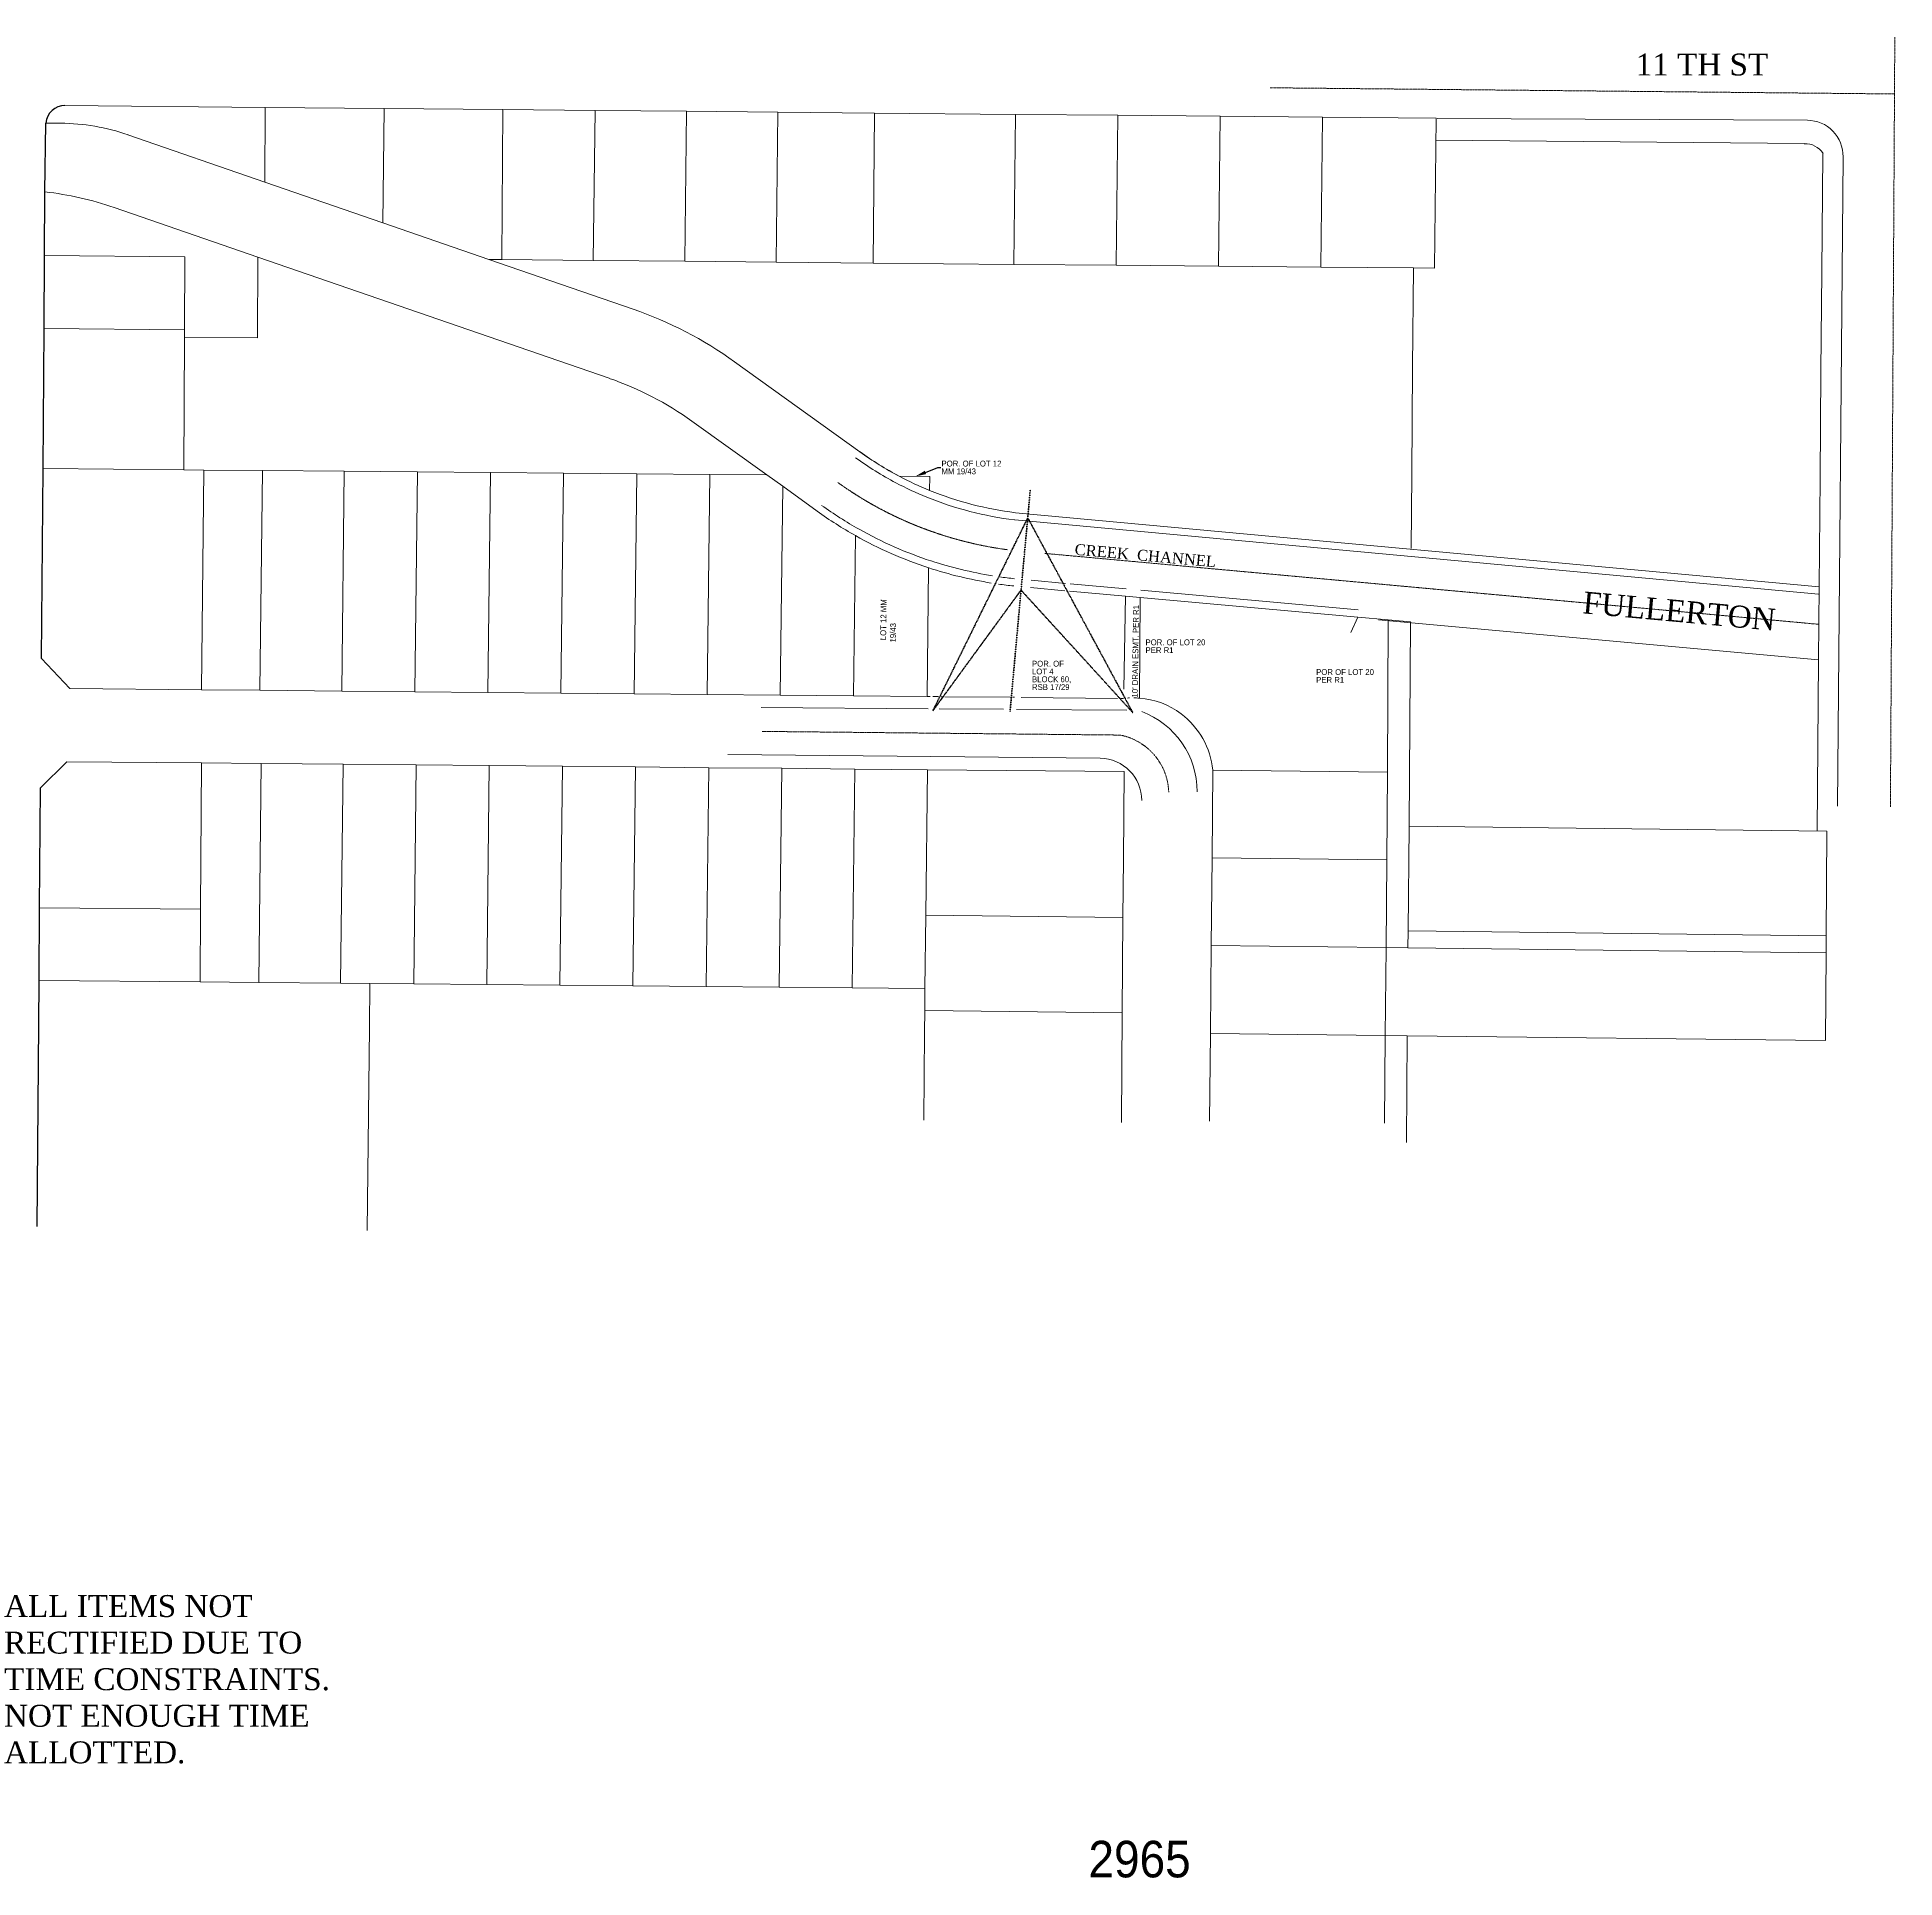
# Model space of a CAD drawing. Extents: x 0 to 6033622, y 0 to 2262275.
# Drawn here: x 6031036 to 6032306, y 2260682 to 2261940 of the extents above; entities that cross this region are included whole.
import ezdxf
from ezdxf import colors
from ezdxf.entities.mleader import LeaderData, LeaderLine
from ezdxf.math import Vec2, Vec3

# ---------------------------------------------------------------- set-up
doc = ezdxf.new("R2010")
doc.units = 21
doc.header["$MEASUREMENT"] = 0
for name, pattern in [('CENTER', [2, 1.25, -0.25, 0.25, -0.25]), ('CENTERX2', [4, 2.5, -0.5, 0.5, -0.5]), ('DASHED2', [0.375, 0.25, -0.125])]:
    doc.linetypes.add(name, pattern=pattern)
doc.layers.add('V-ANNO', color=7, linetype='Continuous')
doc.layers.add('V-NODE-MON', color=7, linetype='Continuous')
for name, color, linetype, lineweight in [('V-LINE-CNTR', 30, 'CENTER', 0), ('V-LINE-RTWY', 3, 'Continuous', 0), ('V-LINE-TIE', 5, 'DASHED2', 60), ('V-ROAD-TCC', 251, 'Continuous', 0)]:
    doc.layers.add(name, color=color, linetype=linetype, lineweight=lineweight)
doc.layers.add('V-QAQC-NOTE', color=1, linetype='Continuous', plot=False)
doc.styles.add('Century', font='CENTURY.TTF')
doc.styles.get("Standard").update_dxf_attribs({"font": 'arial.ttf'})
doc.styles.add('Street Dim', font='arial.ttf', dxfattribs={"width": 0.9, "height": 0.1})
doc.styles.add('SWISS', font='swissko.ttf', dxfattribs={"width": 0.95, "height": 0.1})

msp = doc.modelspace()

# ---------------------------------------------------------------- linework, layer by layer
at = {"layer": 'V-LINE-CNTR', "ltscale": 0.5}
for p, q in [((6032305.9, 2261940), (6032302.9, 2261413.9)), ((6032293.1, 2261901.3), (6031878.8, 2261905.4)), ((6032293.1, 2261901.3), (6031878.8, 2261905.4)), ((6032305.7, 2261901.2), (6032293.1, 2261901.3))]:
    msp.add_line(p, q, dxfattribs=at)
at = {"layer": 'V-LINE-CNTR', "ltscale": 0.3, "flags": 128}
msp.add_lwpolyline([(6031583.2, 2261635.5, 0.027607), (6031607, 2261620.3, 0.049014), (6031652.8, 2261600.2, 0.046508), (6031699.1, 2261589.6, 0.046508)], format="xyb", dxfattribs=at)
at = {"layer": 'V-LINE-CNTR', "ltscale": 0.5, "flags": 128}
msp.add_lwpolyline([(6031724.6, 2261587.1), (6032254, 2261538.6)], dxfattribs=at)
at = {"layer": 'V-LINE-CNTR', "color": 7, "linetype": 'CENTERX2', "ltscale": 0.3, "flags": 128}
msp.add_lwpolyline([(6031776.3, 2261462.9), (6031531.4, 2261465.4)], dxfattribs=at)
at = {"layer": 'V-LINE-CNTR', "color": 7, "linetype": 'CENTERX2', "ltscale": 0.2, "flags": 128}
msp.add_lwpolyline([(6031809.4, 2261423.8, 0.349319), (6031776.3, 2261462.9)], format="xyb", dxfattribs=at)
at = {"layer": 'V-LINE-CNTR', "ltscale": 0.3}
msp.add_arc((6031732.4, 2261843.1), 255.6, 236.4807, 257.119, dxfattribs=at)
at = {"layer": 'V-LINE-RTWY', "linetype": 'Continuous'}
for p, q in [((6031191.6, 2261891.9), (6031054.6, 2261893.2)), ((6031191.6, 2261891.9), (6031054.6, 2261893.2)), ((6031040.9, 2261834.2), (6031041.5, 2261881.3)), ((6031041.5, 2261881.3), (6031051.6, 2261881.2)), ((6031041.5, 2261881.3), (6031051.6, 2261881.2)), ((6031191.6, 2261891.9), (6031191.2, 2261840.9)), ((6031191.6, 2261891.9), (6031191.2, 2261840.9)), ((6031273, 2261891.2), (6031191.6, 2261891.9)), ((6031273, 2261891.2), (6031191.6, 2261891.9)), ((6031273, 2261891.2), (6031272.1, 2261813)), ((6031273, 2261891.2), (6031272.1, 2261813)), ((6031354.1, 2261890.5), (6031273, 2261891.2)), ((6031354.1, 2261890.5), (6031273, 2261891.2)), ((6031354.1, 2261890.5), (6031353.4, 2261787.9)), ((6031354.1, 2261890.5), (6031353.4, 2261787.9)), ((6031417.1, 2261889.9), (6031354.1, 2261890.5)), ((6031417.1, 2261889.9), (6031354.1, 2261890.5)), ((6031417.1, 2261889.9), (6031415.9, 2261787.4)), ((6031417.1, 2261889.9), (6031415.9, 2261787.4)), ((6031479.6, 2261889.3), (6031417.1, 2261889.9)), ((6031479.6, 2261889.3), (6031417.1, 2261889.9)), ((6031479.6, 2261889.3), (6031478.4, 2261786.8)), ((6031479.6, 2261889.3), (6031478.4, 2261786.8)), ((6031542.1, 2261888.7), (6031479.6, 2261889.3)), ((6031542.1, 2261888.7), (6031479.6, 2261889.3)), ((6031542.1, 2261888.7), (6031540.9, 2261786.2)), ((6031542.1, 2261888.7), (6031540.9, 2261786.2)), ((6031608.1, 2261888.1), (6031542.1, 2261888.7)), ((6031608.1, 2261888.1), (6031542.1, 2261888.7)), ((6031608.1, 2261888.1), (6031607.2, 2261785.6)), ((6031608.1, 2261888.1), (6031607.2, 2261785.6)), ((6031704.6, 2261887.2), (6031608.1, 2261888.1)), ((6031704.6, 2261887.2), (6031608.1, 2261888.1)), ((6031704.6, 2261887.2), (6031703.4, 2261784.7)), ((6031704.6, 2261887.2), (6031703.4, 2261784.7)), ((6031774.6, 2261886.6), (6031704.6, 2261887.2)), ((6031774.6, 2261886.6), (6031704.6, 2261887.2)), ((6031774.6, 2261886.6), (6031773.4, 2261784.1)), ((6031774.6, 2261886.6), (6031773.4, 2261784.1)), ((6031844.6, 2261885.9), (6031774.6, 2261886.6)), ((6031844.6, 2261885.9), (6031774.6, 2261886.6)), ((6031844.6, 2261885.9), (6031774.6, 2261886.6)), ((6031844.6, 2261885.9), (6031774.6, 2261886.6)), ((6031844.6, 2261885.9), (6031843.4, 2261783.4)), ((6031844.6, 2261885.9), (6031843.4, 2261783.4)), ((6031844.6, 2261885.9), (6031843.4, 2261783.4)), ((6031844.6, 2261885.9), (6031843.4, 2261783.4)), ((6031914.6, 2261885.3), (6031844.6, 2261885.9)), ((6031914.6, 2261885.3), (6031844.6, 2261885.9)), ((6031914.6, 2261885.3), (6031844.6, 2261885.9)), ((6031914.6, 2261885.3), (6031844.6, 2261885.9)), ((6031914.6, 2261885.3), (6031913.4, 2261782.8)), ((6031914.6, 2261885.3), (6031913.4, 2261782.8)), ((6031914.6, 2261885.3), (6031913.4, 2261782.8)), ((6031914.6, 2261885.3), (6031913.4, 2261782.8)), ((6031992.3, 2261884.6), (6031914.6, 2261885.3)), ((6031992.3, 2261884.6), (6031914.6, 2261885.3)), ((6031992.3, 2261884.6), (6031914.6, 2261885.3)), ((6031992.3, 2261884.6), (6031914.6, 2261885.3)), ((6031992.3, 2261884.6), (6031991.1, 2261782.1)), ((6031992.3, 2261884.6), (6031991.1, 2261782.1)), ((6031992.3, 2261884.6), (6031991.1, 2261782.1)), ((6031992.3, 2261884.6), (6031991.1, 2261782.1)), ((6031191.2, 2261840.9), (6031097.7, 2261873.2)), ((6031191.2, 2261840.9), (6031097.7, 2261873.2)), ((6032244, 2261867.2), (6031992.3, 2261869.5)), ((6032244, 2261867.2), (6031992.3, 2261869.5)), ((6032256, 2261779.6), (6032256.7, 2261860.5)), ((6031040.6, 2261790.8), (6031040.9, 2261834.2)), ((6031272.1, 2261813), (6031191.2, 2261840.9)), ((6031272.1, 2261813), (6031191.2, 2261840.9)), ((6031088.3, 2261823.6), (6031186.6, 2261789.6)), ((6031088.3, 2261823.6), (6031186.6, 2261789.6)), ((6031344.5, 2261788), (6031272.1, 2261813)), ((6031344.5, 2261788), (6031272.1, 2261813)), ((6031040.3, 2261740.8), (6031040.6, 2261790.8)), ((6031040.6, 2261790.8), (6031136.6, 2261789.9)), ((6031040.6, 2261790.8), (6031136.6, 2261789.9)), ((6031136.6, 2261789.9), (6031136.3, 2261739.9)), ((6031136.6, 2261789.9), (6031136.3, 2261739.9)), ((6031186.6, 2261789.6), (6031186.3, 2261734.5)), ((6031186.6, 2261789.6), (6031186.3, 2261734.5)), ((6031186.6, 2261789.6), (6031426.7, 2261706.8)), ((6031186.6, 2261789.6), (6031426.7, 2261706.8)), ((6031344.5, 2261788), (6031353.4, 2261787.9)), ((6031443.1, 2261754), (6031344.5, 2261788)), ((6031344.5, 2261788), (6031353.4, 2261787.9)), ((6031443.1, 2261754), (6031344.5, 2261788)), ((6031353.4, 2261787.9), (6031415.9, 2261787.4)), ((6031353.4, 2261787.9), (6031415.9, 2261787.4)), ((6031415.9, 2261787.4), (6031478.4, 2261786.8)), ((6031415.9, 2261787.4), (6031478.4, 2261786.8)), ((6031478.4, 2261786.8), (6031540.9, 2261786.2)), ((6031478.4, 2261786.8), (6031540.9, 2261786.2)), ((6031540.9, 2261786.2), (6031607.2, 2261785.6)), ((6031540.9, 2261786.2), (6031607.2, 2261785.6)), ((6031607.2, 2261785.6), (6031703.4, 2261784.7)), ((6031607.2, 2261785.6), (6031703.4, 2261784.7)), ((6031773.4, 2261784.1), (6031703.4, 2261784.7)), ((6031773.4, 2261784.1), (6031703.4, 2261784.7)), ((6031843.4, 2261783.4), (6031773.4, 2261784.1)), ((6031843.4, 2261783.4), (6031773.4, 2261784.1)), ((6031843.4, 2261783.4), (6031773.4, 2261784.1)), ((6031843.4, 2261783.4), (6031773.4, 2261784.1)), ((6031913.4, 2261782.8), (6031843.4, 2261783.4)), ((6031913.4, 2261782.8), (6031843.4, 2261783.4)), ((6031913.4, 2261782.8), (6031843.4, 2261783.4)), ((6031913.4, 2261782.8), (6031843.4, 2261783.4)), ((6031976.8, 2261782.2), (6031913.4, 2261782.8)), ((6031976.8, 2261782.2), (6031913.4, 2261782.8)), ((6031976.8, 2261782.2), (6031913.4, 2261782.8)), ((6031976.8, 2261782.2), (6031913.4, 2261782.8)), ((6031976.2, 2261714.4), (6031976.8, 2261782.2)), ((6031976.2, 2261714.4), (6031976.8, 2261782.2)), ((6031976.2, 2261714.4), (6031976.8, 2261782.2)), ((6031976.2, 2261714.4), (6031976.8, 2261782.2)), ((6031991.1, 2261782.1), (6031976.8, 2261782.2)), ((6031991.1, 2261782.1), (6031976.8, 2261782.2)), ((6031991.1, 2261782.1), (6031976.8, 2261782.2)), ((6031991.1, 2261782.1), (6031976.8, 2261782.2)), ((6032255.4, 2261711.8), (6032256, 2261779.6)), ((6031039.7, 2261645.1), (6031040.3, 2261740.8)), ((6031040.3, 2261740.8), (6031136.3, 2261739.9)), ((6031040.3, 2261740.8), (6031136.3, 2261739.9)), ((6031136.3, 2261739.9), (6031136.3, 2261735)), ((6031136.3, 2261739.9), (6031136.3, 2261735)), ((6031136.3, 2261735), (6031135.8, 2261644.3)), ((6031136.3, 2261735), (6031135.8, 2261644.3)), ((6031186.3, 2261734.5), (6031136.3, 2261735)), ((6031186.3, 2261734.5), (6031136.3, 2261735)), ((6031598.2, 2261656.5), (6031512.5, 2261718.1)), ((6031598.2, 2261656.5), (6031512.5, 2261718.1)), ((6031975.6, 2261641.1), (6031976.2, 2261714.4)), ((6031975.6, 2261641.1), (6031976.2, 2261714.4)), ((6031975.6, 2261641.1), (6031976.2, 2261714.4)), ((6031975.6, 2261641.1), (6031976.2, 2261714.4)), ((6032254.8, 2261638.4), (6032255.4, 2261711.8)), ((6031483.3, 2261677.4), (6031534.5, 2261640.7)), ((6031483.3, 2261677.4), (6031534.5, 2261640.7)), ((6031038.6, 2261515.2), (6031039.7, 2261645.1)), ((6031039.7, 2261645.1), (6031135.8, 2261644.3)), ((6031039.7, 2261645.1), (6031135.8, 2261644.3)), ((6031135.8, 2261644.3), (6031149.7, 2261644.1)), ((6031135.8, 2261644.3), (6031149.7, 2261644.1)), ((6031149.7, 2261644.1), (6031147.9, 2261493.9)), ((6031149.7, 2261644.1), (6031147.9, 2261493.9)), ((6031149.7, 2261644.1), (6031189.7, 2261643.8)), ((6031149.7, 2261644.1), (6031189.7, 2261643.8)), ((6031189.7, 2261643.8), (6031187.9, 2261493.5)), ((6031189.7, 2261643.8), (6031187.9, 2261493.5)), ((6031189.7, 2261643.8), (6031245.6, 2261643.3)), ((6031189.7, 2261643.8), (6031245.6, 2261643.3)), ((6031245.6, 2261643.3), (6031243.9, 2261493)), ((6031245.6, 2261643.3), (6031243.9, 2261493)), ((6031245.6, 2261643.3), (6031295.6, 2261642.8)), ((6031245.6, 2261643.3), (6031295.6, 2261642.8)), ((6031295.6, 2261642.8), (6031293.9, 2261492.5)), ((6031295.6, 2261642.8), (6031293.9, 2261492.5)), ((6031295.6, 2261642.8), (6031345.6, 2261642.4)), ((6031295.6, 2261642.8), (6031345.6, 2261642.4)), ((6031345.6, 2261642.4), (6031343.9, 2261492)), ((6031345.6, 2261642.4), (6031343.9, 2261492)), ((6031345.6, 2261642.4), (6031395.6, 2261641.9)), ((6031345.6, 2261642.4), (6031395.6, 2261641.9)), ((6031395.6, 2261641.9), (6031393.8, 2261491.6)), ((6031395.6, 2261641.9), (6031393.8, 2261491.6)), ((6031395.6, 2261641.9), (6031445.6, 2261641.5)), ((6031395.6, 2261641.9), (6031445.6, 2261641.5)), ((6031445.6, 2261641.5), (6031443.8, 2261491.1)), ((6031445.6, 2261641.5), (6031443.8, 2261491.1)), ((6031445.6, 2261641.5), (6031495.6, 2261641)), ((6031445.6, 2261641.5), (6031495.6, 2261641)), ((6031495.6, 2261641), (6031493.8, 2261490.6)), ((6031495.6, 2261641), (6031493.8, 2261490.6)), ((6031495.6, 2261641), (6031534.5, 2261640.7)), ((6031495.6, 2261641), (6031534.5, 2261640.7)), ((6031534.5, 2261640.7), (6031545.5, 2261633.1)), ((6031534.5, 2261640.7), (6031545.5, 2261633.1)), ((6031646, 2261639.6), (6031625.1, 2261639.8)), ((6031646, 2261639.6), (6031645.9, 2261630.2)), ((6031975.2, 2261590.4), (6031975.6, 2261641.1)), ((6031975.2, 2261590.4), (6031975.6, 2261641.1)), ((6031975.2, 2261590.4), (6031975.6, 2261641.1)), ((6031975.2, 2261590.4), (6031975.6, 2261641.1)), ((6032254.2, 2261564.5), (6032254.8, 2261638.4)), ((6031545.5, 2261633.1), (6031543.8, 2261490.2)), ((6031545.5, 2261633.1), (6031543.8, 2261490.2)), ((6031545.5, 2261633.1), (6031569.1, 2261615.9)), ((6031545.5, 2261633.1), (6031569.1, 2261615.9)), ((6032254.2, 2261564.3), (6031704.6, 2261614.9)), ((6032253.8, 2261559.3), (6031704.1, 2261610)), ((6031595.1, 2261599.2), (6031593.8, 2261489.7)), ((6031595.1, 2261599.2), (6031593.8, 2261489.7)), ((6031644.2, 2261489.2), (6031645.2, 2261577.2)), ((6031714.8, 2261563.7), (6031738.4, 2261561.6)), ((6031715.3, 2261568.7), (6031738.8, 2261566.5)), ((6031742.1, 2261566.3), (6031780.3, 2261562.8)), ((6032253.8, 2261514.4), (6032254.2, 2261564.5)), ((6031741.6, 2261561.3), (6031779.9, 2261557.8)), ((6031779.9, 2261557.8), (6031778.8, 2261494.2)), ((6031779.9, 2261557.8), (6031789.9, 2261556.9)), ((6031789.9, 2261556.9), (6031789.3, 2261488.1)), ((6031789.9, 2261556.9), (6031938.6, 2261543.5)), ((6031789.9, 2261556.9), (6031938.6, 2261543.5)), ((6031790.3, 2261561.9), (6031939, 2261548.4)), ((6031790.3, 2261561.9), (6031939, 2261548.4)), ((6031938.6, 2261543.5), (6031933.9, 2261533)), ((6031938.6, 2261543.5), (6031933.9, 2261533)), ((6031938.6, 2261543.5), (6031933.9, 2261533)), ((6031938.6, 2261543.5), (6031933.9, 2261533)), ((6031938.6, 2261543.5), (6031959.5, 2261541.6)), ((6031938.6, 2261543.5), (6031959.5, 2261541.6)), ((6031938.6, 2261543.5), (6031959.5, 2261541.6)), ((6031938.6, 2261543.5), (6031959.5, 2261541.6)), ((6031952.9, 2261541.6), (6032253.8, 2261514.4)), ((6031959.5, 2261541.6), (6031959, 2261437.6)), ((6031959.5, 2261541.6), (6031959, 2261437.6)), ((6031959.5, 2261541.6), (6031959, 2261437.6)), ((6031959.5, 2261541.6), (6031959, 2261437.6)), ((6031959.5, 2261541.6), (6031974.8, 2261540.2)), ((6031959.5, 2261541.6), (6031974.8, 2261540.2)), ((6031974.8, 2261540.2), (6031973.7, 2261400.7)), ((6031974.8, 2261540.2), (6031973.7, 2261400.7)), ((6031974.8, 2261540.2), (6031973.7, 2261400.7)), ((6031974.8, 2261540.2), (6031973.7, 2261400.7)), ((6031057.9, 2261494.7), (6031038.6, 2261515.2)), ((6031057.9, 2261494.7), (6031038.6, 2261515.2)), ((6032252.9, 2261397.3), (6032253.8, 2261514.4)), ((6031147.9, 2261493.9), (6031057.9, 2261494.7)), ((6031147.9, 2261493.9), (6031057.9, 2261494.7)), ((6031187.9, 2261493.5), (6031147.9, 2261493.9)), ((6031187.9, 2261493.5), (6031147.9, 2261493.9)), ((6031243.9, 2261493), (6031187.9, 2261493.5)), ((6031243.9, 2261493), (6031187.9, 2261493.5)), ((6031293.9, 2261492.5), (6031243.9, 2261493)), ((6031293.9, 2261492.5), (6031243.9, 2261493)), ((6031343.9, 2261492), (6031293.9, 2261492.5)), ((6031343.9, 2261492), (6031293.9, 2261492.5)), ((6031393.8, 2261491.6), (6031343.9, 2261492)), ((6031393.8, 2261491.6), (6031343.9, 2261492)), ((6031443.8, 2261491.1), (6031393.8, 2261491.6)), ((6031443.8, 2261491.1), (6031393.8, 2261491.6)), ((6031493.8, 2261490.6), (6031443.8, 2261491.1)), ((6031493.8, 2261490.6), (6031443.8, 2261491.1)), ((6031543.8, 2261490.2), (6031493.8, 2261490.6)), ((6031543.8, 2261490.2), (6031493.8, 2261490.6)), ((6031593.8, 2261489.7), (6031543.8, 2261490.2)), ((6031593.8, 2261489.7), (6031543.8, 2261490.2)), ((6031644.2, 2261489.2), (6031593.8, 2261489.7)), ((6031646.3, 2261489.2), (6031644.2, 2261489.2)), ((6031652, 2261489.2), (6031648.2, 2261489.2)), ((6031654.4, 2261489.1), (6031653.7, 2261489.1)), ((6031700.9, 2261488.7), (6031656.3, 2261489.1)), ((6031703.9, 2261488.7), (6031702.8, 2261488.7)), ((6031774.3, 2261488), (6031708.4, 2261488.6)), ((6031778.4, 2261487.9), (6031776.8, 2261487.9)), ((6031037.8, 2261426.9), (6031056, 2261444.7)), ((6031037.8, 2261426.9), (6031056, 2261444.7)), ((6031056, 2261444.7), (6031148, 2261443.9)), ((6031056, 2261444.7), (6031148, 2261443.9)), ((6031147.2, 2261343.9), (6031148, 2261443.9)), ((6031147.2, 2261343.9), (6031148, 2261443.9)), ((6031148, 2261443.9), (6031188.8, 2261443.5)), ((6031148, 2261443.9), (6031188.8, 2261443.5)), ((6031187.1, 2261293.8), (6031188.8, 2261443.5)), ((6031187.1, 2261293.8), (6031188.8, 2261443.5)), ((6031188.8, 2261443.5), (6031244.8, 2261443)), ((6031188.8, 2261443.5), (6031244.8, 2261443)), ((6031243.1, 2261293.3), (6031244.8, 2261443)), ((6031243.1, 2261293.3), (6031244.8, 2261443)), ((6031244.8, 2261443), (6031294.8, 2261442.5)), ((6031244.8, 2261443), (6031294.8, 2261442.5)), ((6031293.1, 2261292.8), (6031294.8, 2261442.5)), ((6031293.1, 2261292.8), (6031294.8, 2261442.5)), ((6031294.8, 2261442.5), (6031344.8, 2261442)), ((6031294.8, 2261442.5), (6031344.8, 2261442)), ((6031343, 2261292.4), (6031344.8, 2261442)), ((6031343, 2261292.4), (6031344.8, 2261442)), ((6031344.8, 2261442), (6031394.8, 2261441.6)), ((6031344.8, 2261442), (6031394.8, 2261441.6)), ((6031393, 2261291.9), (6031394.8, 2261441.6)), ((6031393, 2261291.9), (6031394.8, 2261441.6)), ((6031394.8, 2261441.6), (6031444.8, 2261441.1)), ((6031394.8, 2261441.6), (6031444.8, 2261441.1)), ((6031443, 2261291.5), (6031444.8, 2261441.1)), ((6031443, 2261291.5), (6031444.8, 2261441.1)), ((6031444.8, 2261441.1), (6031494.8, 2261440.6)), ((6031444.8, 2261441.1), (6031494.8, 2261440.6)), ((6031493, 2261291), (6031494.8, 2261440.6)), ((6031493, 2261291), (6031494.8, 2261440.6)), ((6031494.8, 2261440.6), (6031544.8, 2261440.2)), ((6031494.8, 2261440.6), (6031544.8, 2261440.2)), ((6031543, 2261290.6), (6031544.8, 2261440.2)), ((6031543, 2261290.6), (6031544.8, 2261440.2)), ((6031544.8, 2261440.2), (6031594.8, 2261439.7)), ((6031544.8, 2261440.2), (6031594.8, 2261439.7)), ((6031593, 2261290.1), (6031594.8, 2261439.7)), ((6031593, 2261290.1), (6031594.8, 2261439.7)), ((6031594.8, 2261439.7), (6031644.5, 2261439.2)), ((6031594.8, 2261439.7), (6031644.5, 2261439.2)), ((6031644.5, 2261439.2), (6031643.3, 2261339.7)), ((6031644.5, 2261439.2), (6031643.3, 2261339.7)), ((6031778.9, 2261438), (6031644.5, 2261439.2)), ((6031778.9, 2261438), (6031644.5, 2261439.2)), ((6031778.9, 2261438), (6031778.4, 2261378)), ((6031778.9, 2261438), (6031778.4, 2261378)), ((6031839, 2261379), (6031839.6, 2261439)), ((6031839, 2261379), (6031839.6, 2261439)), ((6031839, 2261379), (6031839.6, 2261439)), ((6031839, 2261379), (6031839.6, 2261439)), ((6031839.6, 2261439), (6031959, 2261437.6)), ((6031839.6, 2261439), (6031959, 2261437.6)), ((6031839.6, 2261439), (6031959, 2261437.6)), ((6031839.6, 2261439), (6031959, 2261437.6)), ((6031959, 2261437.6), (6031958.5, 2261377.6)), ((6031959, 2261437.6), (6031958.5, 2261377.6)), ((6031959, 2261437.6), (6031958.5, 2261377.6)), ((6031959, 2261437.6), (6031958.5, 2261377.6)), ((6031037.3, 2261344.9), (6031037.8, 2261426.9)), ((6031973.7, 2261400.7), (6031973.1, 2261329.1)), ((6031973.7, 2261400.7), (6031973.1, 2261329.1)), ((6031973.7, 2261400.7), (6031973.1, 2261329.1)), ((6031973.7, 2261400.7), (6031973.1, 2261329.1)), ((6031973.7, 2261400.7), (6032259.5, 2261397.3)), ((6031973.7, 2261400.7), (6032259.5, 2261397.3)), ((6031973.7, 2261400.7), (6032259.5, 2261397.3)), ((6031973.7, 2261400.7), (6032259.5, 2261397.3)), ((6032259, 2261325.7), (6032259.5, 2261397.3)), ((6032259, 2261325.7), (6032259.5, 2261397.3)), ((6031778.1, 2261338.1), (6031778.4, 2261378)), ((6031778.1, 2261338.1), (6031778.4, 2261378)), ((6031838.5, 2261319), (6031839, 2261379)), ((6031838.5, 2261319), (6031839, 2261379)), ((6031838.5, 2261319), (6031839, 2261379)), ((6031838.5, 2261319), (6031839, 2261379)), ((6031839, 2261379), (6031958.5, 2261377.6)), ((6031839, 2261379), (6031958.5, 2261377.6)), ((6031839, 2261379), (6031958.5, 2261377.6)), ((6031839, 2261379), (6031958.5, 2261377.6)), ((6031958.5, 2261377.6), (6031958, 2261317.6)), ((6031958.5, 2261377.6), (6031958, 2261317.6)), ((6031958.5, 2261377.6), (6031958, 2261317.6)), ((6031958.5, 2261377.6), (6031958, 2261317.6)), ((6031036.9, 2261295.2), (6031037.3, 2261344.9)), ((6031037.3, 2261344.9), (6031147.2, 2261343.9)), ((6031037.3, 2261344.9), (6031147.2, 2261343.9)), ((6031147.1, 2261294.2), (6031147.2, 2261343.9)), ((6031147.1, 2261294.2), (6031147.2, 2261343.9)), ((6031643.3, 2261339.7), (6031642.7, 2261289.7)), ((6031643.3, 2261339.7), (6031642.7, 2261289.7)), ((6031643.3, 2261339.7), (6031778.1, 2261338.1)), ((6031643.3, 2261339.7), (6031778.1, 2261338.1)), ((6031777.6, 2261273.1), (6031778.1, 2261338.1)), ((6031777.6, 2261273.1), (6031778.1, 2261338.1)), ((6031973.1, 2261329.1), (6031973, 2261317.4)), ((6031973.1, 2261329.1), (6031973, 2261317.4)), ((6031973.1, 2261329.1), (6031973, 2261317.4)), ((6031973.1, 2261329.1), (6031973, 2261317.4)), ((6031973.1, 2261329.1), (6032259, 2261325.7)), ((6031973.1, 2261329.1), (6032259, 2261325.7)), ((6031973.1, 2261329.1), (6032259, 2261325.7)), ((6031973.1, 2261329.1), (6032259, 2261325.7)), ((6032258.9, 2261314), (6032259, 2261325.7)), ((6032258.9, 2261314), (6032259, 2261325.7)), ((6031837.9, 2261259), (6031838.5, 2261319)), ((6031837.9, 2261259), (6031838.5, 2261319)), ((6031837.9, 2261259), (6031838.5, 2261319)), ((6031837.9, 2261259), (6031838.5, 2261319)), ((6031838.5, 2261319), (6031958, 2261317.6)), ((6031838.5, 2261319), (6031958, 2261317.6)), ((6031838.5, 2261319), (6031958, 2261317.6)), ((6031838.5, 2261319), (6031958, 2261317.6)), ((6031958, 2261317.6), (6031957.5, 2261257.6)), ((6031958, 2261317.6), (6031957.5, 2261257.6)), ((6031958, 2261317.6), (6031957.5, 2261257.6)), ((6031958, 2261317.6), (6031957.5, 2261257.6)), ((6031958, 2261317.6), (6031973, 2261317.4)), ((6031958, 2261317.6), (6031973, 2261317.4)), ((6031958, 2261317.6), (6031973, 2261317.4)), ((6031958, 2261317.6), (6031973, 2261317.4)), ((6031973, 2261317.4), (6032258.9, 2261314)), ((6031973, 2261317.4), (6032258.9, 2261314)), ((6031973, 2261317.4), (6032258.9, 2261314)), ((6031973, 2261317.4), (6032258.9, 2261314)), ((6032258.9, 2261314), (6032258.4, 2261254)), ((6032258.9, 2261314), (6032258.4, 2261254)), ((6031036.7, 2261265.2), (6031036.9, 2261295.2)), ((6031147.1, 2261294.2), (6031036.9, 2261295.2)), ((6031147.1, 2261294.2), (6031036.9, 2261295.2)), ((6031187.1, 2261293.8), (6031147.1, 2261294.2)), ((6031187.1, 2261293.8), (6031147.1, 2261294.2)), ((6031243.1, 2261293.3), (6031187.1, 2261293.8)), ((6031243.1, 2261293.3), (6031187.1, 2261293.8)), ((6031263.2, 2261293.1), (6031243.1, 2261293.3)), ((6031263.2, 2261293.1), (6031243.1, 2261293.3)), ((6031262.9, 2261263.1), (6031263.2, 2261293.1)), ((6031262.9, 2261263.1), (6031263.2, 2261293.1)), ((6031293.1, 2261292.8), (6031263.2, 2261293.1)), ((6031293.1, 2261292.8), (6031263.2, 2261293.1)), ((6031343, 2261292.4), (6031293.1, 2261292.8)), ((6031343, 2261292.4), (6031293.1, 2261292.8)), ((6031393, 2261291.9), (6031343, 2261292.4)), ((6031393, 2261291.9), (6031343, 2261292.4)), ((6031443, 2261291.5), (6031393, 2261291.9)), ((6031443, 2261291.5), (6031393, 2261291.9)), ((6031493, 2261291), (6031443, 2261291.5)), ((6031493, 2261291), (6031443, 2261291.5)), ((6031543, 2261290.6), (6031493, 2261291)), ((6031543, 2261290.6), (6031493, 2261291)), ((6031593, 2261290.1), (6031543, 2261290.6)), ((6031593, 2261290.1), (6031543, 2261290.6)), ((6031642.7, 2261289.7), (6031593, 2261290.1)), ((6031642.7, 2261289.7), (6031593, 2261290.1)), ((6031642.6, 2261274.7), (6031642.7, 2261289.7)), ((6031642.6, 2261274.7), (6031642.7, 2261289.7)), ((6031642.5, 2261259.7), (6031642.6, 2261274.7)), ((6031642.5, 2261259.7), (6031642.6, 2261274.7)), ((6031642.6, 2261274.7), (6031777.6, 2261273.1)), ((6031642.6, 2261274.7), (6031777.6, 2261273.1)), ((6031777, 2261198.1), (6031777.6, 2261273.1)), ((6031777, 2261198.1), (6031777.6, 2261273.1)), ((6031035.6, 2261126.9), (6031036.7, 2261265.2)), ((6031261.2, 2261124.2), (6031262.9, 2261263.1)), ((6031261.2, 2261124.2), (6031262.9, 2261263.1)), ((6031642, 2261199.7), (6031642.5, 2261259.7)), ((6031642, 2261199.7), (6031642.5, 2261259.7)), ((6031837.3, 2261199), (6031837.9, 2261259)), ((6031837.3, 2261199), (6031837.9, 2261259)), ((6031837.3, 2261199), (6031837.9, 2261259)), ((6031837.3, 2261199), (6031837.9, 2261259)), ((6031837.9, 2261259), (6031957.5, 2261257.6)), ((6031837.9, 2261259), (6031957.5, 2261257.6)), ((6031837.9, 2261259), (6031957.5, 2261257.6)), ((6031837.9, 2261259), (6031957.5, 2261257.6)), ((6031957, 2261197.6), (6031957.5, 2261257.6)), ((6031957, 2261197.6), (6031957.5, 2261257.6)), ((6031957, 2261197.6), (6031957.5, 2261257.6)), ((6031957, 2261197.6), (6031957.5, 2261257.6)), ((6031957.5, 2261257.6), (6031972.5, 2261257.4)), ((6031957.5, 2261257.6), (6031972.5, 2261257.4)), ((6031957.5, 2261257.6), (6031972.5, 2261257.4)), ((6031957.5, 2261257.6), (6031972.5, 2261257.4)), ((6031972.5, 2261257.4), (6031971.9, 2261184.4)), ((6031972.5, 2261257.4), (6031971.9, 2261184.4)), ((6031972.5, 2261257.4), (6031971.9, 2261184.4)), ((6031972.5, 2261257.4), (6031971.9, 2261184.4)), ((6031972.5, 2261257.4), (6032258.4, 2261254)), ((6031972.5, 2261257.4), (6032258.4, 2261254)), ((6031972.5, 2261257.4), (6032258.4, 2261254)), ((6031972.5, 2261257.4), (6032258.4, 2261254))]:
    msp.add_line(p, q, dxfattribs=at)
at = {"layer": 'V-LINE-RTWY', "color": 9, "linetype": 'Continuous', "lineweight": 30}
for p, q in [((6031040.9, 2261834.2), (6031041.5, 2261881.3)), ((6031040.6, 2261790.8), (6031040.9, 2261834.2)), ((6031040.3, 2261740.8), (6031040.6, 2261790.8)), ((6031039.7, 2261645.1), (6031040.3, 2261740.8)), ((6031038.6, 2261515.2), (6031039.7, 2261645.1)), ((6031037.3, 2261344.9), (6031037.8, 2261426.9)), ((6031036.9, 2261295.2), (6031037.3, 2261344.9)), ((6031036.7, 2261265.2), (6031036.9, 2261295.2)), ((6031035.6, 2261126.9), (6031036.7, 2261265.2))]:
    msp.add_line(p, q, dxfattribs=at)
at = {"layer": 'V-LINE-RTWY', "color": 3, "linetype": 'Continuous', "lineweight": 0, "extrusion": (0, 0, -1)}
for points in [[(-6031704, 2261610, 0.066232), (-6031644, 2261625.5, 0.024865), (-6031622.8, 2261635.4, 0.03437), (-6031595.3, 2261652.4, 0.03437)], [(-6031704.6, 2261614.9, 0.066232), (-6031645.9, 2261630.2, 0.024865), (-6031625.1, 2261639.8, 0.03437), (-6031598.2, 2261656.5)]]:
    msp.add_lwpolyline(points, format="xyb", dxfattribs=at)
at = {"layer": 'V-LINE-RTWY', "color": 92, "linetype": 'Continuous', "lineweight": 30}
msp.add_arc((6031054.6, 2261880.1), 13.1, 89.7851, 174.9868, dxfattribs=at)
msp.add_arc((6031054.6, 2261880.1), 13.1, 89.7851, 174.9868, dxfattribs=at)
at = {"layer": 'V-LINE-RTWY', "linetype": 'Continuous'}
for centre, radius, start, end in [((6031050.3, 2261736), 145.2, 70.9225, 89.4661), ((6031050.3, 2261736), 145.2, 70.9225, 89.4661), ((6032244.6, 2261852.8), 14.4, 32.0624, 92.4821), ((6031355, 2261498.8), 270, 54.3007, 70.96), ((6031355, 2261498.8), 270, 54.3007, 70.96), ((6031355, 2261498.8), 220, 54.3007, 70.96), ((6031355, 2261498.8), 220, 54.3007, 70.96), ((6031732.7, 2261843.6), 280.4, 234.3069, 240.6324), ((6031732.7, 2261843.6), 280.4, 234.3069, 240.6324), ((6031732.7, 2261843.6), 275.4, 234.3069, 240.6324), ((6031732.4, 2261843.1), 274.8, 240.631, 251.8553), ((6031732.4, 2261843.1), 279.8, 240.631, 251.8553), ((6031732.5, 2261843.3), 280, 251.8507, 260.8687), ((6031732.5, 2261843.3), 275, 251.8507, 260.8687), ((6031732.5, 2261843.3), 280, 261.8779, 264.052), ((6031732.5, 2261843.3), 275, 261.8779, 264.052), ((6031783.8, 2261452.5), 35.8, 91.8921, 94.0783), ((6031786.1, 2261452.9), 35.4, 84.7925, 90.8783), ((6031785.3, 2261433.7), 54.6, 53.234, 85.7286), ((6031785.2, 2261433.6), 54.6, 5.6671, 53.265), ((6031785.2, 2261433.6), 54.6, 5.6671, 53.265)]:
    msp.add_arc(centre, radius, start, end, dxfattribs=at)
at = {"layer": 'V-LINE-RTWY', "linetype": 'Continuous', "extrusion": (0, 0, -1)}
for centre, radius, start, end in [((-6031016.5, 2261615.6), 220, 96.381, 109.0409), ((-6031016.5, 2261615.6), 220, 96.381, 109.0409), ((-6031732.5, 2261843.3), 230, 297.8241, 305.6981), ((-6031732.7, 2261843.7), 230.5, 292.1225, 297.82)]:
    msp.add_arc(centre, radius, start, end, dxfattribs=at)
at = {"layer": 'V-LINE-TIE', "color": 7, "ltscale": 0.36}
for p, q in [((6031713, 2261611.4), (6031714.7, 2261630.6)), ((6031713, 2261611.4), (6031714.7, 2261630.6)), ((6031713, 2261611.4), (6031648.1, 2261479.5)), ((6031713, 2261611.4), (6031648.1, 2261479.5)), ((6031713, 2261611.4), (6031708.4, 2261562)), ((6031784.8, 2261478.3), (6031713, 2261611.4)), ((6031784.8, 2261478.3), (6031713, 2261611.4)), ((6031708.4, 2261562), (6031648.1, 2261479.5)), ((6031708.4, 2261562), (6031648.1, 2261479.5)), ((6031708.4, 2261562), (6031700.9, 2261479)), ((6031708.4, 2261562), (6031700.9, 2261479)), ((6031784.8, 2261478.3), (6031708.4, 2261562)), ((6031784.8, 2261478.3), (6031708.4, 2261562))]:
    msp.add_line(p, q, dxfattribs=at)
at = {"layer": 'V-ROAD-TCC', "flags": 128}
msp.add_lwpolyline([(6031993, 2261884.4), (6032246.1, 2261883.2, -0.417681), (6032270.5, 2261858.2), (6032266.7, 2261414.3)], format="xyb", dxfattribs=at)
at = {"layer": 'V-ROAD-TCC'}
for points in [[(6031644.9, 2261480.9), (6031530.6, 2261481.8)], [(6031696.3, 2261480.5), (6031652.4, 2261480.8)], [(6031780.7, 2261479.9), (6031705.3, 2261480.4)]]:
    msp.add_lwpolyline(points, dxfattribs=at)
for points in [[(6031828.9, 2261424.2, 0.313034), (6031790.9, 2261478.9, 0.334913)], [(6031791, 2261418.1, 0.408739), (6031762.5, 2261447.1), (6031508, 2261449.6)]]:
    msp.add_lwpolyline(points, format="xyb", dxfattribs=at)

# ---------------------------------------------------------------- texts
at = {"layer": 'V-ANNO', "ltscale": 0.3, "char_height": 4, "attachment_point": 1, "style": 'SWISS'}
for s, insert, width in [('\\pxsm0.8;POR. OF LOT 12 \\P\\ps*;MM 19/43', (6031654, 2261650.5), 45.248), ('\\pxsm0.8;POR. OF LOT 20 \\PPER R1', (6031793.5, 2261528.3), 47.904), ('\\pxsm0.8;POR. OF LOT 20 \\PPER R1', (6031793.5, 2261528.3), 47.904), ('\\pxsm0.8;POR. OF LOT 4 \\PBLOCK 60, RSB 17/29', (6031715.9, 2261513.7), 32.836), ('\\pxsm0.8;POR OF LOT 20 \\PPER R1', (6031910.2, 2261508), 47.904), ('\\pxsm0.8;POR OF LOT 20 \\PPER R1', (6031910.2, 2261508), 47.904)]:
    msp.add_mtext(s, dxfattribs=dict(at, insert=insert, width=width))
at = {"layer": 'V-ANNO', "ltscale": 0.3, "attachment_point": 1}
for s, insert, char_height, width, rotation, style in [('{\\fCentury|b0|i0|c0|p18;\\W1;CREEK  CHANNEL}', (6031745.5, 2261593.7), 7.5, 97.328, 354.9131, 'Street Dim'), (' LOT 12 MM 19/43', (6031612.1, 2261526.3), 4, 29.904, 89.3223, 'SWISS'), ("\\pxsm0.8;10' DRAIN ESMT. PER R1", (6031784.2, 2261488.6), 4, 81.018, 89.1864, 'SWISS')]:
    msp.add_mtext(s, dxfattribs=dict(at, insert=insert, char_height=char_height, width=width, rotation=rotation, style=style))
at = {"layer": 'V-LINE-CNTR', "ltscale": 0.3, "insert": (6031745.5, 2261593.7), "char_height": 7.5, "width": 97.328, "attachment_point": 1, "rotation": 354.9131, "style": 'Street Dim'}
msp.add_mtext('{\\fCentury|b0|i0|c0|p18;\\W1;CREEK  CHANNEL}', dxfattribs=at)
at = {"layer": 'V-QAQC-NOTE', "ltscale": 0.3, "insert": (6031754.5, 2260707), "char_height": 25, "width": 202.589, "attachment_point": 1, "style": 'Street Dim'}
msp.add_mtext('2965', dxfattribs=at)

# ---------------------------------------------------------------- leaders
at = {"layer": 'V-ANNO', "color": 0, "ltscale": 0.3}
ml = msp.add_multileader_mtext('Standard', dxfattribs=at)
ml.set_content('{\\fCentury|b0|i0|c0|p18;11 TH ST}')
ml.set_leader_properties(color=256, linetype='ByLayer', lineweight=-1)
ml.build(insert=Vec2(0, 0))
ml.multileader.update_dxf_attribs({"text_right_attachment_type": 6, "dogleg_length": 0.36, "arrow_head_size": 0.12})
ctx = ml.context
ctx.base_point, ctx.char_height, ctx.arrow_head_size, ctx.landing_gap_size, ctx.plane_origin = Vec3(6032128.6, 2261917.6), 15, 0.12, 0.09, Vec3(6032207.2, 2261896.9)
ctx.right_attachment = 6
notes = []
notes.append((ctx, [(0, (0, 0, 0), (0, 0), (1, 0), 1, [])]))
ctx.mtext.insert, ctx.mtext.width, ctx.mtext.defined_height, ctx.mtext.flow_direction = Vec3(6032128.7, 2261928.8), 153.256, 28.1, 5
ml = msp.add_multileader_mtext('Standard', dxfattribs=at)
ml.set_content('{\\fCentury|b0|i0|c0|p18;STANTON AVE}')
ml.set_leader_properties(color=256, linetype='ByLayer', lineweight=-1)
ml.build(insert=Vec2(0, 0))
ml.multileader.update_dxf_attribs({"text_right_attachment_type": 6, "dogleg_length": 0.36, "arrow_head_size": 0.12})
ctx = ml.context
ctx.base_point, ctx.char_height, ctx.arrow_head_size, ctx.landing_gap_size, ctx.plane_origin, ctx.plane_x_axis, ctx.plane_y_axis = Vec3(6032322.5, 2261586.7), 15, 0.12, 0.09, Vec3(6032275.7, 2261762.7), Vec3(0, 1), Vec3(-1, 0)
ctx.right_attachment = 6
notes.append((ctx, [(0, (0, 0, 0), (0, 0), (1, 0), 1, [])]))
ctx.mtext.insert, ctx.mtext.text_direction, ctx.mtext.rotation, ctx.mtext.width, ctx.mtext.defined_height, ctx.mtext.flow_direction = Vec3(6032312.3, 2261586.8), Vec3(0, 1), 1.570796, 261.486, 30.8, 5
ml = msp.add_multileader_mtext('Standard', dxfattribs=at)
ml.set_content('{\\fCentury|b0|i0|c0|p18;ALL ITEMS NOT RECTIFIED DUE TO TIME CONSTRAINTS. NOT ENOUGH TIME ALLOTTED.}')
ml.set_leader_properties(color=256, linetype='ByLayer', lineweight=-1)
ml.build(insert=Vec2(0, 0))
ml.multileader.update_dxf_attribs({"text_right_attachment_type": 6, "dogleg_length": 0.36, "arrow_head_size": 0.12})
ctx = ml.context
ctx.base_point, ctx.char_height, ctx.arrow_head_size, ctx.landing_gap_size, ctx.plane_origin = Vec3(6031012.9, 2260867.4), 15, 0.12, 0.09, Vec3(6030976.5, 2261051)
ctx.right_attachment = 6
notes.append((ctx, [(0, (0, 0, 0), (0, 0), (1, 0), 1, [])]))
ctx.mtext.insert, ctx.mtext.width, ctx.mtext.defined_height, ctx.mtext.flow_direction = Vec3(6031013, 2260875), 261.486, 30.8, 5
at = {"layer": 'V-NODE-MON', "ltscale": 0.3}
ml = msp.add_multileader_mtext('Standard', dxfattribs=at)
ml.set_content('', color=256)
ml.set_leader_properties(color=256, linetype='ByLayer', lineweight=-1)
ml.build(insert=Vec2(0, 0))
ml.multileader.update_dxf_attribs({"text_right_attachment_type": 6, "dogleg_length": 0.36, "arrow_head_size": 7.5})
ctx = ml.context
ctx.base_point, ctx.char_height, ctx.arrow_head_size, ctx.landing_gap_size, ctx.plane_origin = Vec3(6031653.6, 2261645.8), 0.18, 7.5, 0.09, Vec3(6031639.5, 2261655.9)
ctx.right_attachment = 6
notes.append((ctx, [(0, (1, 1, 0), (6031651.5, 2261645.8), (1, 0), 2.04, [(0, [(6031636.1, 2261639.7)], 0, [])])]))
ctx.mtext.insert, ctx.mtext.flow_direction = Vec3(6031653.6, 2261645.9), 5
for ctx, leaders in notes:
    for number, flags, end, landing, length, lines in leaders:
        leader = LeaderData()
        leader.index, (leader.has_last_leader_line, leader.has_dogleg_vector, leader.attachment_direction) = number, flags
        leader.last_leader_point, leader.dogleg_vector, leader.dogleg_length = Vec3(end), Vec3(landing), length
        for number, points, colour, breaks in lines:
            line = LeaderLine()
            line.index, line.vertices, line.color, line.breaks = number, Vec3.list(points), colors.encode_raw_color(colour), breaks
            leader.lines.append(line)
        ctx.leaders.append(leader)

# ---------------------------------------------------------------- next in the draw order: texts
at = {"layer": 'V-ANNO', "color": 0, "ltscale": 0.3, "insert": (6032093.4, 2261561.1), "char_height": 15, "attachment_point": 1, "rotation": 354.7897, "style": 'Century', "bg_fill": 3, "box_fill_scale": 1.2, "bg_fill_color": 256, "bg_fill_transparency": 0}
msp.add_mtext_dynamic_manual_height_columns('FULLERTON', width=131.835, gutter_width=50, heights=[11.3], dxfattribs=at)

# ---------------------------------------------------------------- next in the draw order: linework, layer by layer
at = {"layer": 'V-LINE-CNTR', "ltscale": 0.5, "flags": 128}
msp.add_lwpolyline([(6031724.6, 2261587.1), (6032254, 2261538.6)], dxfattribs=at)
at = {"layer": 'V-LINE-RTWY', "linetype": 'Continuous'}
for p, q in [((6032254.2, 2261564.3), (6031704.6, 2261614.9)), ((6032253.8, 2261559.3), (6031704.1, 2261610)), ((6031952.9, 2261541.6), (6032253.8, 2261514.4))]:
    msp.add_line(p, q, dxfattribs=at)
at = {"layer": 'V-ROAD-TCC', "flags": 128}
msp.add_lwpolyline([(6031993, 2261884.4), (6032246.1, 2261883.2, -0.417681), (6032270.5, 2261858.2), (6032266.7, 2261414.3)], format="xyb", dxfattribs=at)

# ---------------------------------------------------------------- next in the draw order: leaders
at = {"layer": 'V-ANNO', "color": 0, "ltscale": 0.3}
ml = msp.add_multileader_mtext('Standard', dxfattribs=at)
ml.set_content('{\\fCentury|b0|i0|c0|p18;STANTON AVE}')
ml.set_leader_properties(color=256, linetype='ByLayer', lineweight=-1)
ml.build(insert=Vec2(0, 0))
ml.multileader.update_dxf_attribs({"text_right_attachment_type": 6, "dogleg_length": 0.36, "arrow_head_size": 0.12})
ctx = ml.context
ctx.base_point, ctx.char_height, ctx.arrow_head_size, ctx.landing_gap_size, ctx.plane_origin, ctx.plane_x_axis, ctx.plane_y_axis = Vec3(6032322.5, 2261586.7), 15, 0.12, 0.09, Vec3(6032275.7, 2261762.7), Vec3(0, 1), Vec3(-1, 0)
ctx.right_attachment = 6
notes = []
notes.append((ctx, [(0, (0, 0, 0), (0, 0), (1, 0), 1, [])]))
ctx.mtext.insert, ctx.mtext.text_direction, ctx.mtext.rotation, ctx.mtext.width, ctx.mtext.defined_height, ctx.mtext.flow_direction = Vec3(6032312.3, 2261586.8), Vec3(0, 1), 1.570796, 261.486, 30.8, 5
for ctx, leaders in notes:
    for number, flags, end, landing, length, lines in leaders:
        leader = LeaderData()
        leader.index, (leader.has_last_leader_line, leader.has_dogleg_vector, leader.attachment_direction) = number, flags
        leader.last_leader_point, leader.dogleg_vector, leader.dogleg_length = Vec3(end), Vec3(landing), length
        for number, points, colour, breaks in lines:
            line = LeaderLine()
            line.index, line.vertices, line.color, line.breaks = number, Vec3.list(points), colors.encode_raw_color(colour), breaks
            leader.lines.append(line)
        ctx.leaders.append(leader)

doc.saveas('drawing.dxf')
